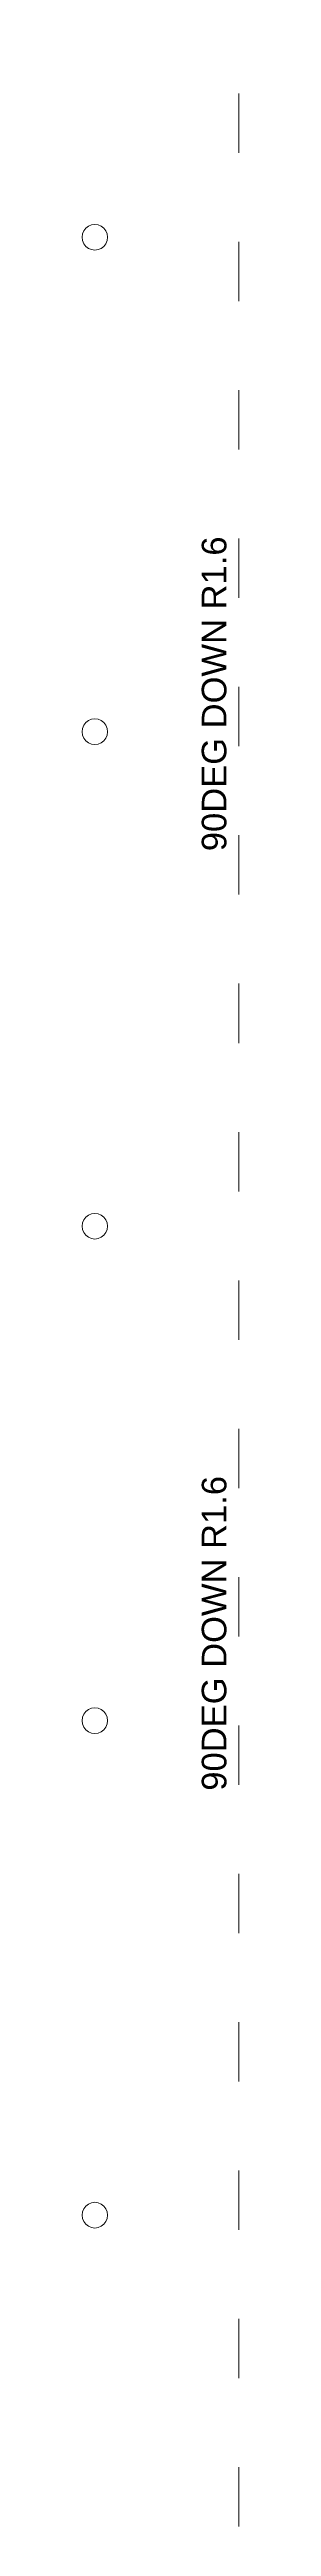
# Model space of a CAD drawing. Extents: x -21 to 705, y 870 to 3200.
# Drawn here: x 646 to 678, y 1641 to 2142 of the extents above; entities that cross this region are included whole.
import ezdxf

# ---------------------------------------------------------------- set-up
doc = ezdxf.new("R2010")
doc.units = 0
doc.linetypes.add('ACAD_ISO03W100', pattern=[30, 12, -18])
doc.layers.get('0').update_dxf_attribs({"lineweight": 25, "true_color": 0xffffff})
doc.layers.add('Layer0', color=7, linetype='BYLAYER', lineweight=5)
doc.styles.add('textstyle14', font='')
doc.styles.add('textstyle15', font='')
doc.styles.get('textstyle14').set_extended_font_data('Arial')
doc.styles.get('textstyle15').set_extended_font_data('Arial')

msp = doc.modelspace()

# ---------------------------------------------------------------- linework, layer by layer
at = {"layer": 'Layer0', "color": 2, "linetype": 'ACAD_ISO03W100', "true_color": 0xffff00}
msp.add_line((677.55, 1641.21), (677.55, 2142.12), dxfattribs=at)
at = {"layer": 'Layer0'}
for p, q in [((645.71, 2104.16), (645.8, 2104.84)), ((645.8, 2103.49), (645.71, 2104.16)), ((645.8, 2104.84), (646.06, 2105.46)), ((646.06, 2105.46), (646.47, 2106)), ((646.47, 2106), (647.01, 2106.41)), ((647.01, 2106.41), (647.64, 2106.67)), ((647.64, 2106.67), (648.31, 2106.76)), ((648.31, 2106.76), (648.98, 2106.67)), ((648.98, 2106.67), (649.61, 2106.41)), ((649.61, 2106.41), (650.15, 2106)), ((650.15, 2106), (650.56, 2105.46)), ((650.56, 2105.46), (650.82, 2104.84)), ((650.82, 2104.84), (650.91, 2104.16)), ((650.91, 2104.16), (650.82, 2103.49)), ((646.06, 2102.86), (645.8, 2103.49)), ((646.47, 2102.32), (646.06, 2102.86)), ((647.01, 2101.91), (646.47, 2102.32)), ((647.64, 2101.65), (647.01, 2101.91)), ((648.31, 2101.56), (647.64, 2101.65)), ((648.98, 2101.65), (648.31, 2101.56)), ((649.61, 2101.91), (648.98, 2101.65)), ((650.15, 2102.32), (649.61, 2101.91)), ((650.56, 2102.86), (650.15, 2102.32)), ((650.82, 2103.49), (650.56, 2102.86)), ((645.71, 2004.16), (645.8, 2004.84)), ((645.8, 2003.49), (645.71, 2004.16)), ((645.8, 2004.84), (646.06, 2005.46)), ((646.06, 2005.46), (646.47, 2006)), ((646.47, 2006), (647.01, 2006.41)), ((647.01, 2006.41), (647.64, 2006.67)), ((647.64, 2006.67), (648.31, 2006.76)), ((648.31, 2006.76), (648.98, 2006.67)), ((648.98, 2006.67), (649.61, 2006.41)), ((649.61, 2006.41), (650.15, 2006)), ((650.15, 2006), (650.56, 2005.46)), ((650.56, 2005.46), (650.82, 2004.84)), ((650.82, 2004.84), (650.91, 2004.16)), ((650.91, 2004.16), (650.82, 2003.49)), ((646.06, 2002.86), (645.8, 2003.49)), ((646.47, 2002.32), (646.06, 2002.86)), ((647.01, 2001.91), (646.47, 2002.32)), ((647.64, 2001.65), (647.01, 2001.91)), ((648.31, 2001.56), (647.64, 2001.65)), ((648.98, 2001.65), (648.31, 2001.56)), ((649.61, 2001.91), (648.98, 2001.65)), ((650.15, 2002.32), (649.61, 2001.91)), ((650.56, 2002.86), (650.15, 2002.32)), ((650.82, 2003.49), (650.56, 2002.86)), ((645.71, 1904.16), (645.8, 1904.84)), ((645.8, 1903.49), (645.71, 1904.16)), ((645.8, 1904.84), (646.06, 1905.46)), ((646.06, 1902.86), (645.8, 1903.49)), ((646.06, 1905.46), (646.47, 1906)), ((646.47, 1906), (647.01, 1906.41)), ((647.01, 1906.41), (647.64, 1906.67)), ((647.64, 1906.67), (648.31, 1906.76)), ((648.31, 1906.76), (648.98, 1906.67)), ((648.98, 1906.67), (649.61, 1906.41)), ((649.61, 1906.41), (650.15, 1906)), ((650.15, 1906), (650.56, 1905.46)), ((650.56, 1905.46), (650.82, 1904.84)), ((650.82, 1903.49), (650.56, 1902.86)), ((650.82, 1904.84), (650.91, 1904.16)), ((650.91, 1904.16), (650.82, 1903.49)), ((646.47, 1902.32), (646.06, 1902.86)), ((647.01, 1901.91), (646.47, 1902.32)), ((647.64, 1901.65), (647.01, 1901.91)), ((648.31, 1901.56), (647.64, 1901.65)), ((648.98, 1901.65), (648.31, 1901.56)), ((649.61, 1901.91), (648.98, 1901.65)), ((650.15, 1902.32), (649.61, 1901.91)), ((650.56, 1902.86), (650.15, 1902.32)), ((645.71, 1804.16), (645.8, 1804.84)), ((645.8, 1803.49), (645.71, 1804.16)), ((645.8, 1804.84), (646.06, 1805.46)), ((646.06, 1802.86), (645.8, 1803.49)), ((646.06, 1805.46), (646.47, 1806)), ((646.47, 1806), (647.01, 1806.41)), ((647.01, 1806.41), (647.64, 1806.67)), ((647.64, 1806.67), (648.31, 1806.76)), ((648.31, 1806.76), (648.98, 1806.67)), ((648.98, 1806.67), (649.61, 1806.41)), ((649.61, 1806.41), (650.15, 1806)), ((650.15, 1806), (650.56, 1805.46)), ((650.56, 1805.46), (650.82, 1804.84)), ((650.82, 1803.49), (650.56, 1802.86)), ((650.82, 1804.84), (650.91, 1804.16)), ((650.91, 1804.16), (650.82, 1803.49)), ((646.47, 1802.32), (646.06, 1802.86)), ((647.01, 1801.91), (646.47, 1802.32)), ((647.64, 1801.65), (647.01, 1801.91)), ((648.31, 1801.56), (647.64, 1801.65)), ((648.98, 1801.65), (648.31, 1801.56)), ((649.61, 1801.91), (648.98, 1801.65)), ((650.15, 1802.32), (649.61, 1801.91)), ((650.56, 1802.86), (650.15, 1802.32)), ((645.71, 1704.16), (645.8, 1704.84)), ((645.8, 1703.49), (645.71, 1704.16)), ((645.8, 1704.84), (646.06, 1705.46)), ((646.06, 1702.86), (645.8, 1703.49)), ((646.06, 1705.46), (646.47, 1706)), ((646.47, 1706), (647.01, 1706.41)), ((647.01, 1706.41), (647.64, 1706.67)), ((647.64, 1706.67), (648.31, 1706.76)), ((648.31, 1706.76), (648.98, 1706.67)), ((648.98, 1706.67), (649.61, 1706.41)), ((649.61, 1706.41), (650.15, 1706)), ((650.15, 1706), (650.56, 1705.46)), ((650.56, 1705.46), (650.82, 1704.84)), ((650.82, 1703.49), (650.56, 1702.86)), ((650.82, 1704.84), (650.91, 1704.16)), ((650.91, 1704.16), (650.82, 1703.49)), ((646.47, 1702.32), (646.06, 1702.86)), ((647.01, 1701.91), (646.47, 1702.32)), ((647.64, 1701.65), (647.01, 1701.91)), ((648.31, 1701.56), (647.64, 1701.65)), ((648.98, 1701.65), (648.31, 1701.56)), ((649.61, 1701.91), (648.98, 1701.65)), ((650.15, 1702.32), (649.61, 1701.91)), ((650.56, 1702.86), (650.15, 1702.32))]:
    msp.add_line(p, q, dxfattribs=at)

# ---------------------------------------------------------------- texts
at = {"char_height": 1, "attachment_point": 1, "rotation": 90}
for insert, style in [((670, 1980), 'textstyle15'), ((670, 1790), 'textstyle14')]:
    msp.add_mtext('\\H5;90DEG DOWN R1.6', dxfattribs=dict(at, insert=insert, style=style))

doc.saveas('drawing.dxf')
